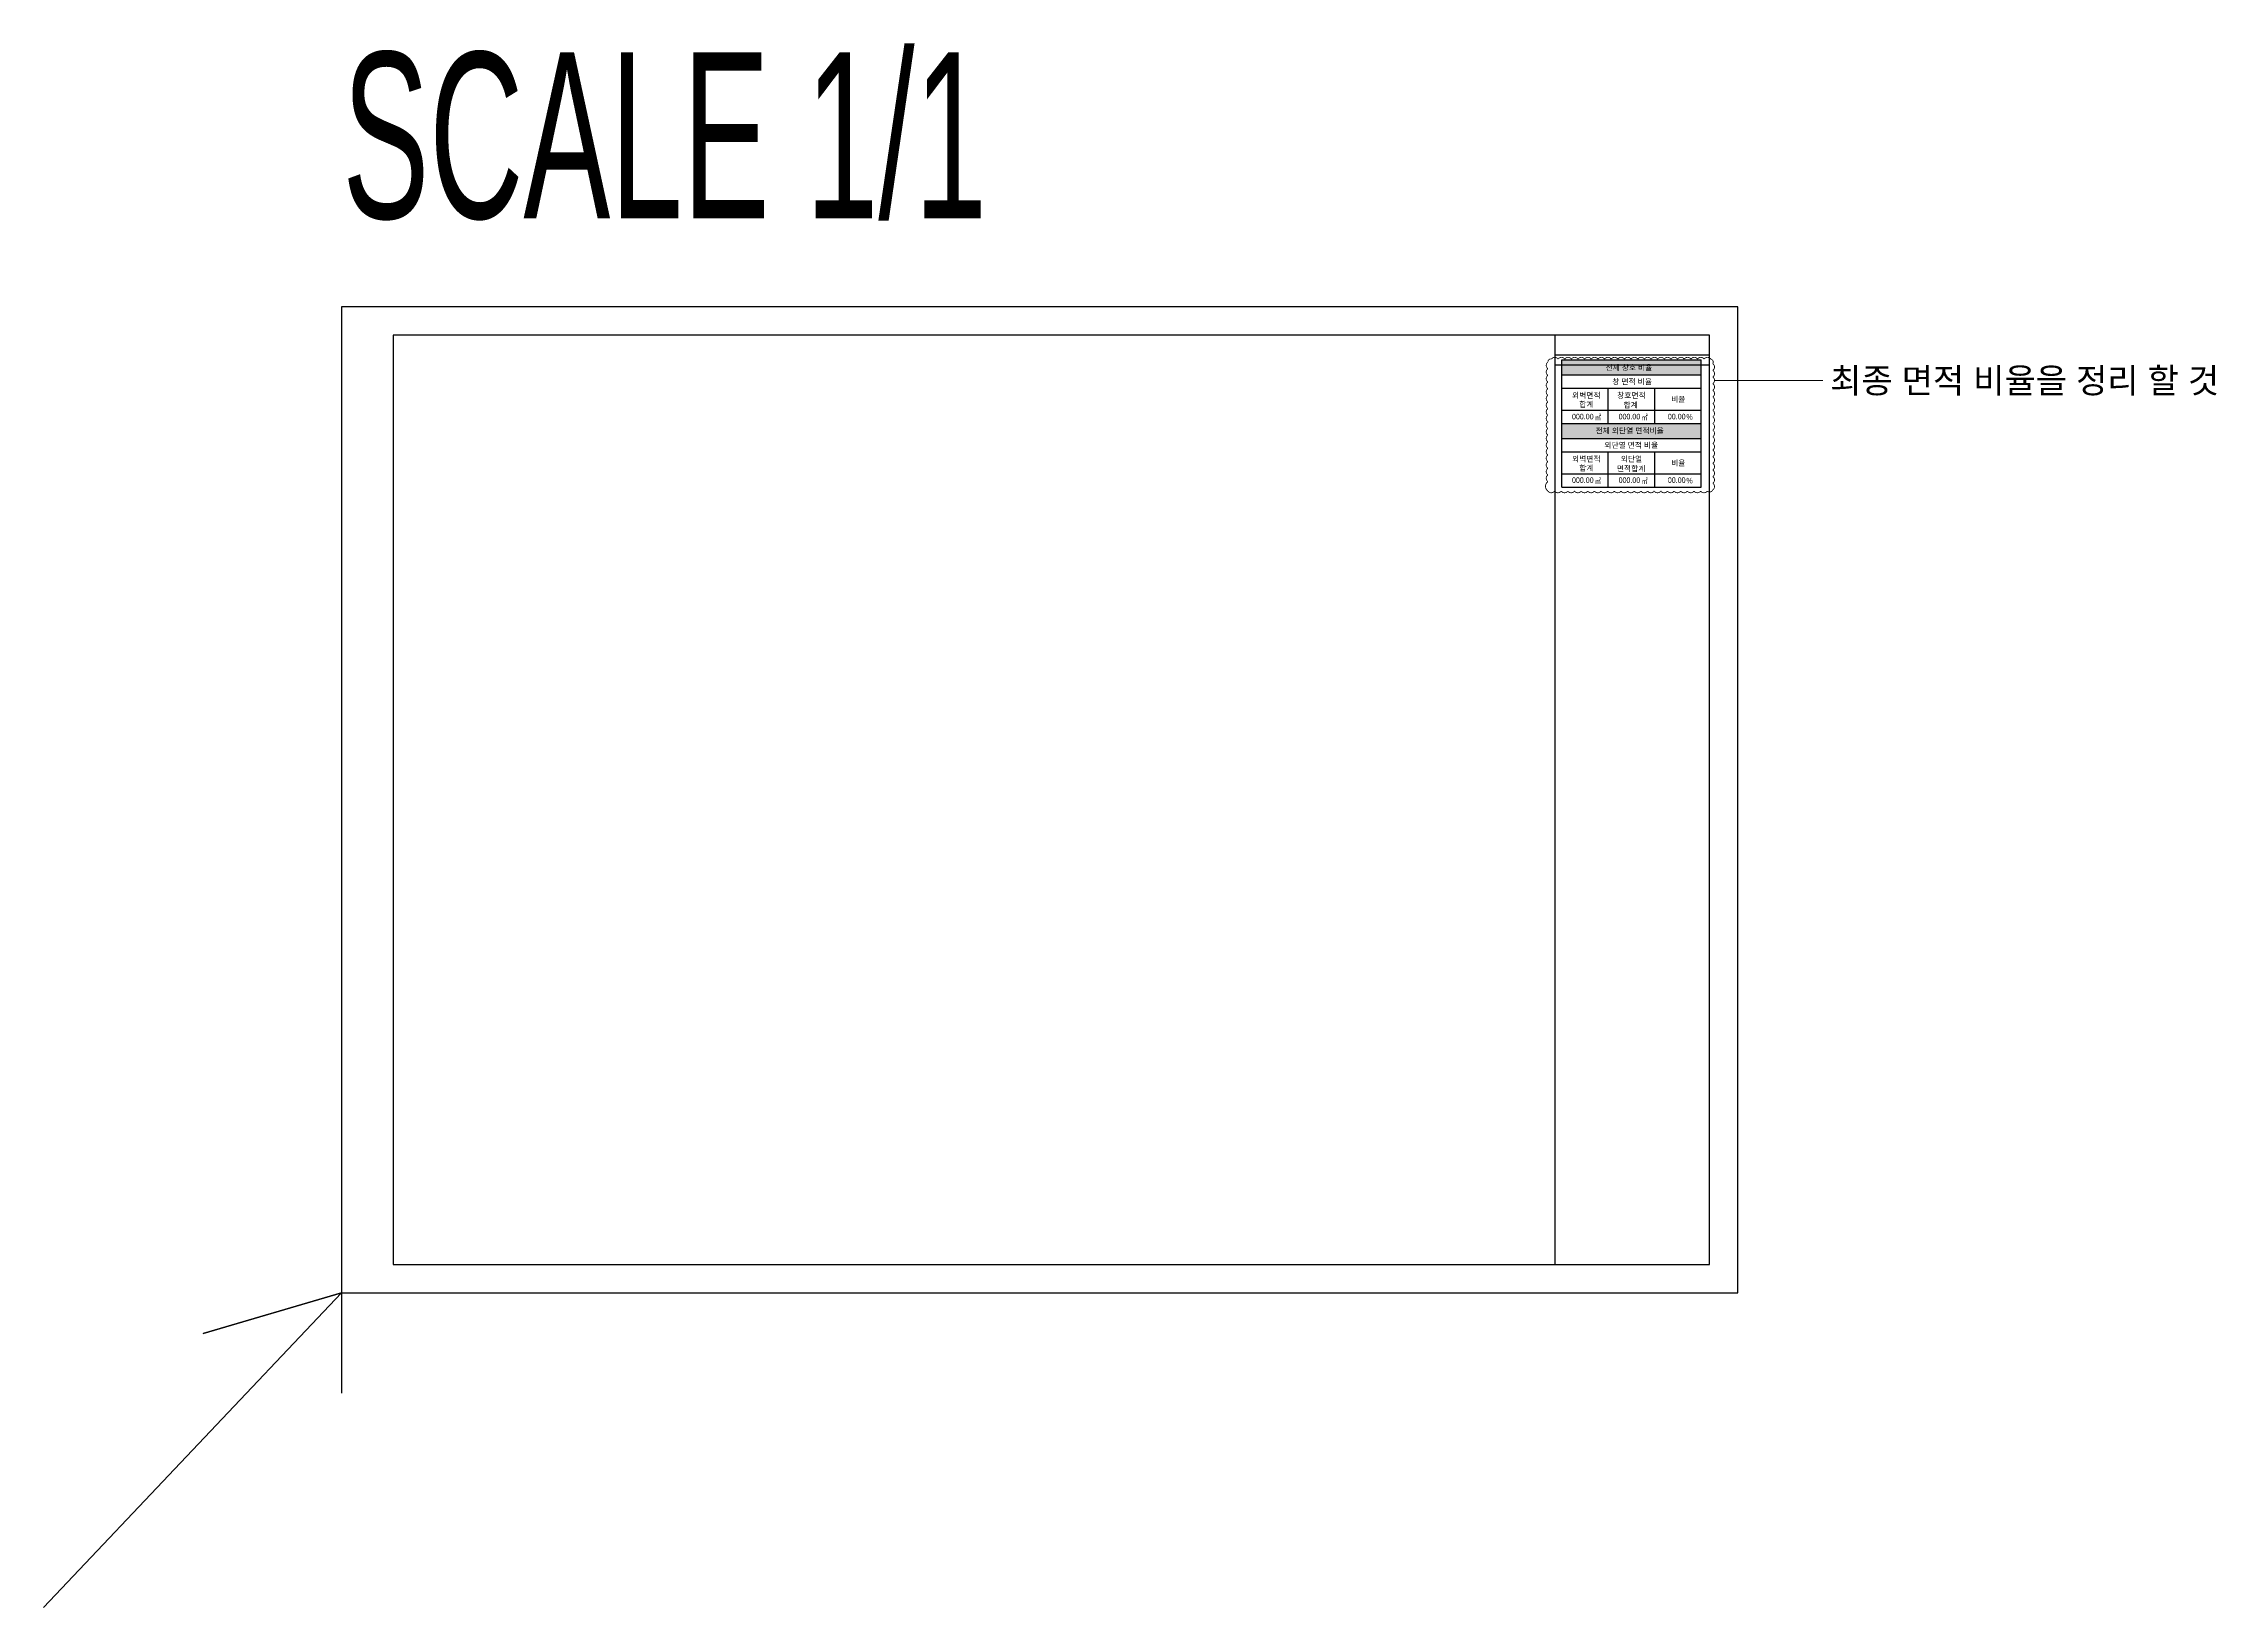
# Model space of a CAD drawing. Extents: x -180 to 1129, y -190 to 753.
import ezdxf
from ezdxf.enums import TextEntityAlignment as Align

# ---------------------------------------------------------------- set-up
doc = ezdxf.new("R2010")
doc.units = 0
doc.header["$MEASUREMENT"] = 0
for name, color, linetype in [('4', 4, 'CONTINUOUS'), ('5', 5, 'CONTINUOUS'), ('6', 6, 'CONTINUOUS'), ('A-SOL-253', 253, 'CONTINUOUS'), ('A-TEXT-NOTE', 7, 'CONTINUOUS'), ('TEXT', 7, 'CONTINUOUS')]:
    doc.layers.add(name, color=color, linetype=linetype)
doc.layers.add('NOPLOT', color=193, linetype='CONTINUOUS', plot=False)
doc.styles.add('Gtx', font='')
doc.styles.get('Gtx').set_extended_font_data('Dotum')

msp = doc.modelspace()

# ---------------------------------------------------------------- hatches: boundary and pattern name
at = {"layer": 'A-SOL-253'}
h = msp.add_hatch(color=256, dxfattribs=at)
h.dxf.hatch_style = 1
h.paths.add_polyline_path([(735, 562), (819, 562), (819, 553), (735, 553)])
h = msp.add_hatch(color=256, dxfattribs=at)
h.dxf.hatch_style = 1
h.paths.add_polyline_path([(819, 514.7), (735, 514.7), (735, 523.7), (819, 523.7)])

# ---------------------------------------------------------------- linework, layer by layer
at = {"layer": '4'}
for p, q in [((735, 562), (819, 562)), ((735, 553), (819, 553)), ((735, 523.7), (819, 523.7)), ((735, 514.7), (819, 514.7)), ((735, 485.3), (819, 485.3))]:
    msp.add_line(p, q, dxfattribs=at)
at = {"layer": '5'}
for p, q in [((735, 545), (819, 545)), ((763, 523.7), (763, 545)), ((791, 523.7), (791, 545)), ((735, 531.7), (819, 531.7)), ((735, 506.7), (819, 506.7)), ((763, 485.3), (763, 506.7)), ((791, 485.3), (791, 506.7)), ((735, 493.3), (819, 493.3))]:
    msp.add_line(p, q, dxfattribs=at)
at = {"layer": '6'}
for p, q in [((735, 514.7), (735, 562)), ((819, 485.3), (819, 562)), ((735, 485.3), (735, 514.7))]:
    msp.add_line(p, q, dxfattribs=at)
at = {"layer": 'NOPLOT'}
for p, q in [((731, 565), (824, 565)), ((731, 559), (824, 559))]:
    msp.add_line(p, q, dxfattribs=at)
for points in [[(0, 0), (841, 0), (841, 594), (0, 594)], [(31, 17), (824, 17), (824, 577), (31, 577)], [(31, 17), (731, 17), (731, 577), (31, 577)]]:
    msp.add_lwpolyline(points, close=True, dxfattribs=at)
at = {"layer": 'NOPLOT', "const_width": 0.5}
msp.add_lwpolyline([(726.7, 483, 0.520567), (730.7, 483, 0.520567), (734.7, 483, 0.520567), (738.7, 483, 0.520567), (742.7, 483, 0.520567), (746.7, 483, 0.520567), (750.7, 483, 0.520567), (754.7, 483, 0.520567), (758.7, 483, 0.520567), (762.7, 483, 0.520567), (766.7, 483, 0.520567), (770.7, 483, 0.520567), (774.7, 483, 0.520567), (778.7, 483, 0.520567), (782.7, 483, 0.520567), (786.7, 483, 0.520567), (790.7, 483, 0.520567), (794.7, 483, 0.520567), (798.7, 483, 0.520567), (802.7, 483, 0.520567), (806.7, 483, 0.520567), (810.7, 483, 0.520567), (814.7, 483, 0.520567), (818.7, 483, 0.520567), (822.7, 483, 0.520567), (826, 483.7, 0.520567), (826, 487.7, 0.520567), (826, 491.7, 0.520567), (826, 495.7, 0.520567), (826, 499.7, 0.520567), (826, 503.7, 0.520567), (826, 507.7, 0.520567), (826, 511.7, 0.520567), (826, 515.7, 0.520567), (826, 519.7, 0.520567), (826, 523.7, 0.520567), (826, 527.7, 0.520567), (826, 531.7, 0.520567), (826, 535.7, 0.520567), (826, 539.7, 0.520567), (826, 543.7, 0.520567), (826, 547.7, 0.520567), (826, 551.7, 0.520567), (826, 555.7, 0.520567), (826, 559.7, 0.520567), (824.8, 562.5, 0.520567), (820.8, 562.5, 0.520567), (816.8, 562.5, 0.520567), (812.8, 562.5, 0.520567), (808.8, 562.5, 0.520567), (804.8, 562.5, 0.520567), (800.8, 562.5, 0.520567), (796.8, 562.5, 0.520567), (792.8, 562.5, 0.520567), (788.8, 562.5, 0.520567), (784.8, 562.5, 0.520567), (780.8, 562.5, 0.520567), (776.8, 562.5, 0.520567), (772.8, 562.5, 0.520567), (768.8, 562.5, 0.520567), (764.8, 562.5, 0.520567), (760.8, 562.5, 0.520567), (756.8, 562.5, 0.520567), (752.8, 562.5, 0.520567), (748.8, 562.5, 0.520567), (744.8, 562.5, 0.520567), (740.8, 562.5, 0.520567), (736.8, 562.5, 0.520567), (732.8, 562.5, 0.520567), (728.8, 562.5, 0.520567), (726.7, 560.7, 0.520567), (726.7, 556.7, 0.520567), (726.7, 552.7, 0.520567), (726.7, 548.7, 0.520567), (726.7, 544.7, 0.520567), (726.7, 540.7, 0.520567), (726.7, 536.7, 0.520567), (726.7, 532.7, 0.520567), (726.7, 528.7, 0.520567), (726.7, 524.7, 0.520567), (726.7, 520.7, 0.520567), (726.7, 516.7, 0.520567), (726.7, 512.7, 0.520567), (726.7, 508.7, 0.520567), (726.7, 504.7, 0.520567), (726.7, 500.7, 0.520567), (726.7, 496.7, 0.520567), (726.7, 492.7, 0.520567), (726.7, 488.7, 0.520567)], format="xyb", close=True, dxfattribs=at)
msp.add_lwpolyline([(827, 549.6), (892.3, 549.6)], dxfattribs=at)
at = {"layer": 'NOPLOT'}
msp.add_lwpolyline([(-179.6, -189.6), (0, 0), (-83.3, -24.5), (0, 0), (0, -60.4)], dxfattribs=at)

# ---------------------------------------------------------------- texts
at = {"layer": 'A-TEXT-NOTE', "color": 3, "style": 'Gtx', "width": 0.6}
msp.add_text('SCALE 1/1', height=100, dxfattribs=at).set_placement((0.5, 697.3), align=Align.MIDDLE_LEFT)
at = {"layer": 'NOPLOT', "style": 'Gtx'}
msp.add_text('최종 면적 비율을 정리 할 것', height=15, dxfattribs=at).set_placement((896.7, 549.6), align=Align.MIDDLE_LEFT)
at = {"layer": 'TEXT', "style": 'Gtx'}
for s, height, p in [('전체 창호 비율', 3.33, (761.4, 557.4)), ('전체 외단열 면적비율', 3.333, (755.4, 519.3))]:
    msp.add_text(s, height=height, dxfattribs=at).set_placement(p, align=Align.MIDDLE_LEFT)
for s, p in [('창 면적 비율', (777.4, 549)), ('외벽면적', (749.8, 540.7)), ('합계', (749.9, 535.3)), ('창호면적', (777, 540.7)), ('합계', (776.5, 534.9)), ('비율', (805.2, 538.3)), (' 외단열 면적 비율', (776.3, 510.7)), ('외벽면적', (749.8, 502.4)), ('합계', (749.9, 497)), ('면적합계', (776.8, 496.6)), ('외단열', (777, 502.4)), ('비율', (805.2, 500))]:
    msp.add_text(s, height=3.33, dxfattribs=at).set_placement(p, align=Align.MIDDLE)
at = {"layer": 'TEXT', "style": 'Gtx', "width": 0.8}
for s, p in [('000.00', (754.2, 526.2)), ('000.00', (782.3, 526.2)), ('00.00', (809.6, 526.2)), ('000.00', (754.2, 487.9)), ('000.00', (782.3, 487.9)), ('00.00', (809.6, 487.9))]:
    msp.add_text(s, height=3.33, dxfattribs=at).set_placement(p, align=Align.RIGHT)
for s, p in [('㎡', (756.8, 527.7)), ('㎡', (784.9, 527.7)), ('%%%', (812, 527.7)), ('㎡', (756.8, 489.3)), ('㎡', (784.9, 489.3)), ('%%%', (812, 489.3))]:
    msp.add_text(s, height=3.33, dxfattribs=at).set_placement(p, align=Align.MIDDLE)

doc.saveas('drawing.dxf')
